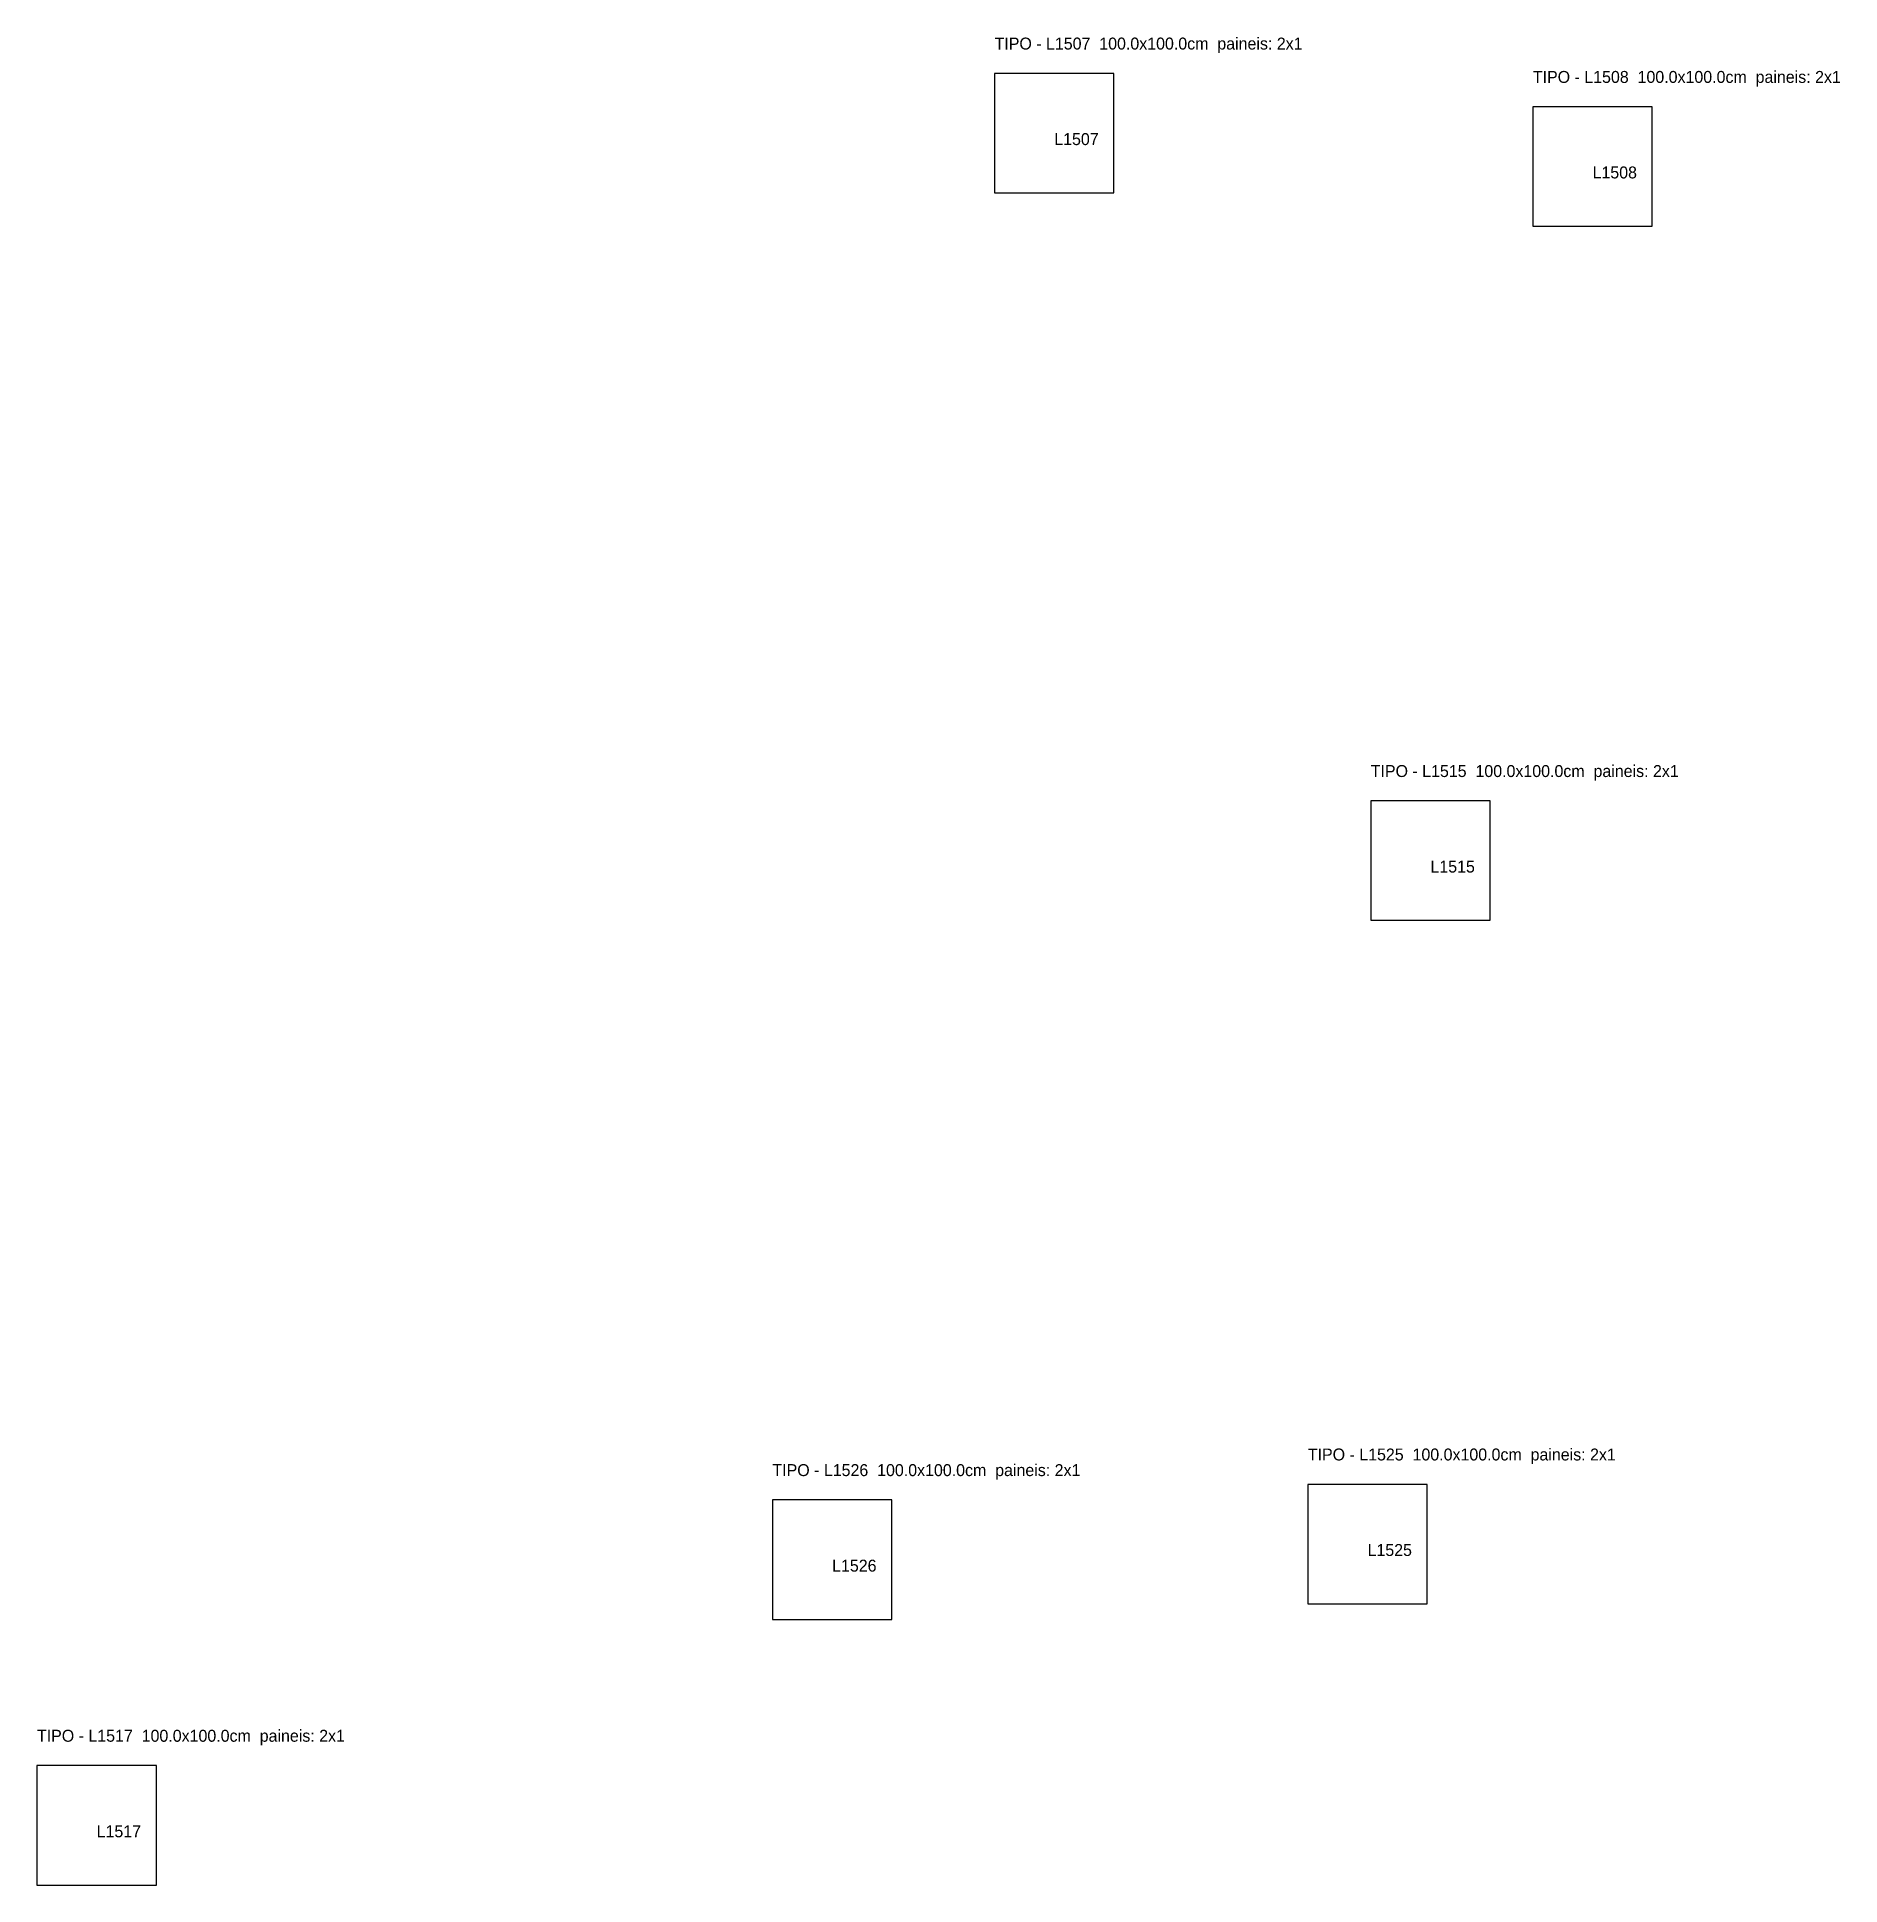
# Model space of a CAD drawing. Header units: metres. Extents: x 1516 to 9250, y 224 to 3400.
# Drawn here: x 2960 to 4470, y 412 to 1960 of the extents above; entities that cross this region are included whole.
import ezdxf

# ---------------------------------------------------------------- set-up
doc = ezdxf.new("R2010")
doc.units = ezdxf.units.M

msp = doc.modelspace()

# ---------------------------------------------------------------- texts
at = {"layer": 'NOMENCLATURA', "char_height": 10, "attachment_point": 1}
for s, insert in [('TIPO - L1507  100.0x100.0cm  paineis: 2x1', (3761.74, 1959.36)), ('TIPO - L1508  100.0x100.0cm  paineis: 2x1', (4212.59, 1931.42)), ('TIPO - L1515  100.0x100.0cm  paineis: 2x1', (4076.81, 1350.14)), ('TIPO - L1525  100.0x100.0cm  paineis: 2x1', (4024.12, 777.81)), ('TIPO - L1526  100.0x100.0cm  paineis: 2x1', (3575.68, 764.72)), ('TIPO - L1517  100.0x100.0cm  paineis: 2x1', (2959.68, 542.26))]:
    msp.add_mtext(s, dxfattribs=dict(at, insert=insert))
at = {"layer": 'Texto Secao', "char_height": 10, "attachment_point": 1}
for s, insert in [('L1507', (3811.74, 1879.36)), ('L1508', (4262.59, 1851.42)), ('L1515', (4126.81, 1270.14)), ('L1525', (4074.12, 697.81)), ('L1526', (3625.68, 684.72)), ('L1517', (3009.68, 462.26))]:
    msp.add_mtext(s, dxfattribs=dict(at, insert=insert))

# ---------------------------------------------------------------- linework, layer by layer
at = {"layer": 'Contorno'}
for points in [[(3761.74, 1829.36), (3861.74, 1829.36), (3861.74, 1929.36), (3761.74, 1929.36), (3761.74, 1829.36)], [(4212.59, 1801.42), (4312.59, 1801.42), (4312.59, 1901.42), (4212.59, 1901.42), (4212.59, 1801.42)], [(4076.81, 1220.14), (4176.81, 1220.14), (4176.81, 1320.14), (4076.81, 1320.14), (4076.81, 1220.14)], [(4024.12, 647.81), (4124.12, 647.81), (4124.12, 747.81), (4024.12, 747.81), (4024.12, 647.81)], [(3575.68, 634.72), (3675.68, 634.72), (3675.68, 734.72), (3575.68, 734.72), (3575.68, 634.72)]]:
    msp.add_lwpolyline(points, close=True, dxfattribs=at)
at = {"layer": 'Paineis'}
for points in [[(3761.74, 1829.36), (3861.74, 1829.36), (3861.74, 1929.36), (3761.74, 1929.36)], [(4212.59, 1801.42), (4312.59, 1801.42), (4312.59, 1901.42), (4212.59, 1901.42)], [(4076.81, 1220.14), (4176.81, 1220.14), (4176.81, 1320.14), (4076.81, 1320.14)], [(4024.12, 647.81), (4124.12, 647.81), (4124.12, 747.81), (4024.12, 747.81)], [(3575.68, 634.72), (3675.68, 634.72), (3675.68, 734.72), (3575.68, 734.72)], [(2959.68, 412.26), (3059.68, 412.26), (3059.68, 512.26), (2959.68, 512.26)]]:
    msp.add_lwpolyline(points, close=True, dxfattribs=at)

msp.set_redraw_order([(e.dxf.handle, doc.entitydb.next_handle()) for e in msp.query("TEXT MTEXT ATTDEF DIMENSION ARC_DIMENSION")])  # texts and dimensions are drawn at this point

doc.saveas('drawing.dxf')
